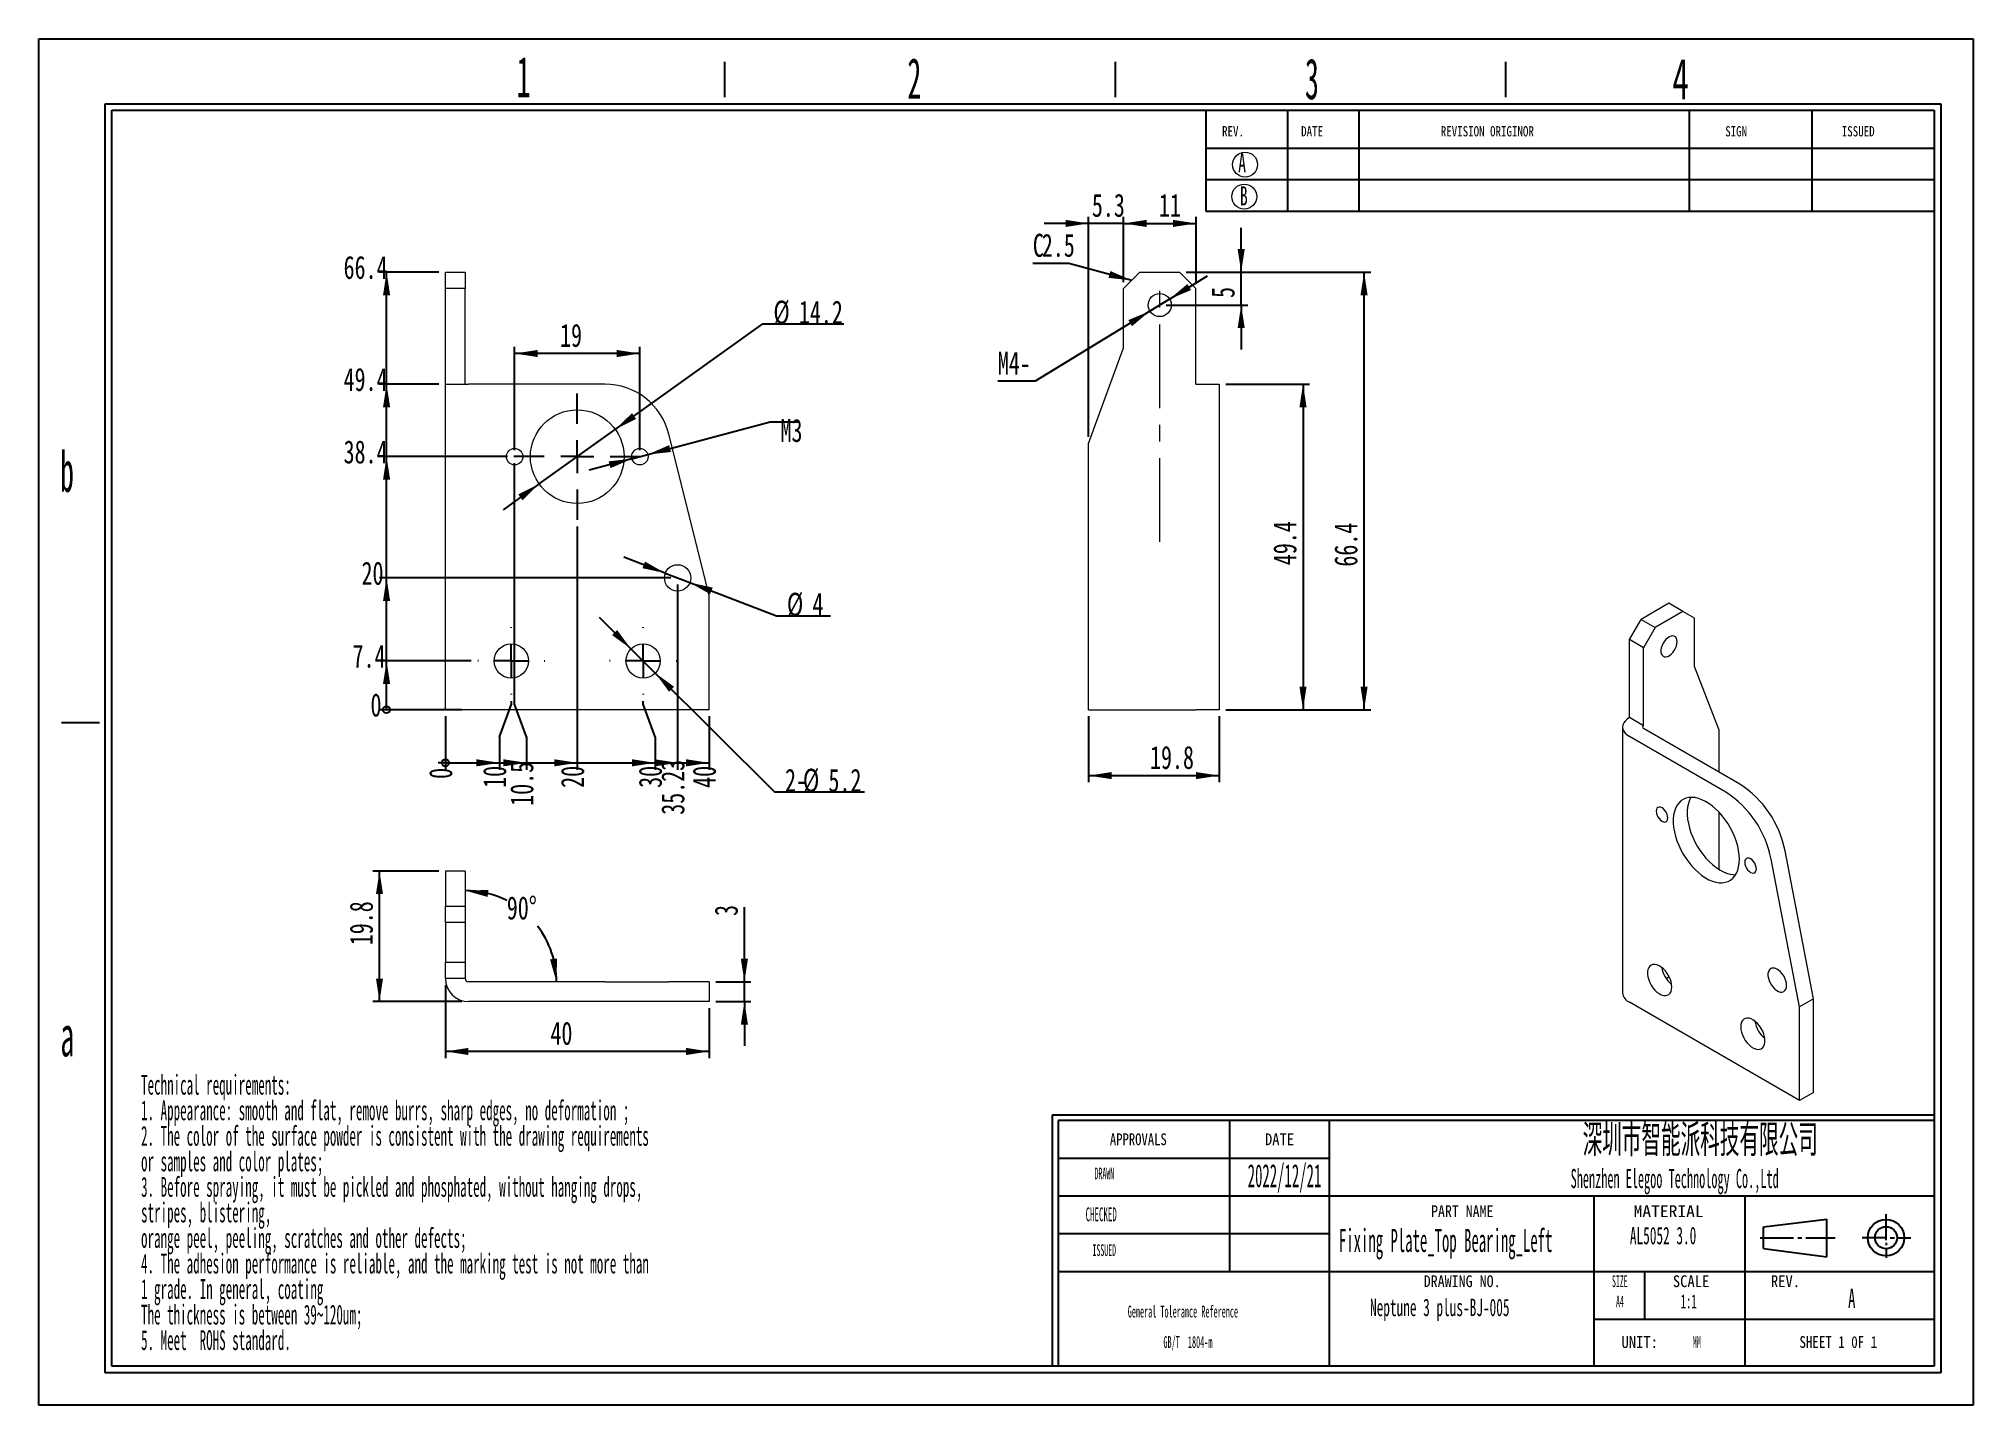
# Model space of a CAD drawing. Header units: millimetres. Extents: x 2 to 295, y 1 to 209.
import ezdxf

# ---------------------------------------------------------------- set-up
doc = ezdxf.new("R2010")
doc.units = ezdxf.units.MM
doc.linetypes.add('CENTERX2', pattern=[20.32, 12.7, -2.54, 2.54, -2.54])
doc.layers.add('SLD-0', color=179, linetype='Continuous')
doc.styles.add('SLDTEXTSTYLE0', font='TXT', dxfattribs={"width": 0.56})
doc.styles.add('SLDTEXTSTYLE1', font='TXT', dxfattribs={"width": 0.469})
doc.styles.add('SLDTEXTSTYLE10', font='TXT', dxfattribs={"width": 1.089})
doc.styles.add('SLDTEXTSTYLE11', font='TXT', dxfattribs={"width": 0.56, "bigfont": 'bigfont'})
doc.styles.add('SLDTEXTSTYLE12', font='TXT', dxfattribs={"width": 0.805625})
doc.styles.add('SLDTEXTSTYLE13', font='TXT', dxfattribs={"width": 0.7})
doc.styles.add('SLDTEXTSTYLE2', font='TXT', dxfattribs={"width": 0.484})
doc.styles.add('SLDTEXTSTYLE3', font='TXT', dxfattribs={"width": 0.40535})
doc.styles.add('SLDTEXTSTYLE4', font='TXT', dxfattribs={"width": 0.6})
doc.styles.add('SLDTEXTSTYLE5', font='TXT', dxfattribs={"width": 0.5025})
doc.styles.add('SLDTEXTSTYLE6', font='TXT', dxfattribs={"width": 0.9075})
doc.styles.add('SLDTEXTSTYLE7', font='TXT', dxfattribs={"width": 0.870455})
doc.styles.add('SLDTEXTSTYLE8', font='TXT', dxfattribs={"width": 0.7865})
doc.styles.add('SLDTEXTSTYLE9', font='TXT', dxfattribs={"width": 0.862222})
doc.dimstyles.new('SLDDIMSTYLE0', dxfattribs={"dimtxt": 3.5, "dimasz": 0.358974, "dimexe": 0, "dimexo": 0.0625, "dimgap": 0.875, "dimtad": 0, "dimtih": 1, "dimtoh": 1, "dimdec": 0, "dimrnd": 1e-09, "dimdsep": 46, "dimtxsty": 'SLDTEXTSTYLE1', "dimblk1": 'ORIGIN', "dimblk2": 'ORIGIN', "dimsah": 1, "dimcen": 0.09, "dimadec": 0, "dimazin": 2, "dimtfac": 1, "dimtdec": 0, "dimtofl": 0, "dimtmove": 0, "dimatfit": 3, "dimldrblk": 'ORIGIN', "dimfxl": 0, "dimfrac": 2, "dimtolj": 1, "dimtzin": 12, "dimarcsym": 0})
doc.dimstyles.new('SLDDIMSTYLE1', dxfattribs={"dimtxt": 3.5, "dimasz": 3.5, "dimexe": 0, "dimexo": 0.0625, "dimgap": 0.875, "dimtad": 0, "dimtih": 1, "dimtoh": 1, "dimrnd": 1e-09, "dimzin": 12, "dimdsep": 46, "dimtxsty": 'SLDTEXTSTYLE1', "dimsah": 1, "dimcen": 0.09, "dimadec": 0, "dimazin": 3, "dimtfac": 1, "dimtofl": 0, "dimtmove": 0, "dimatfit": 3, "dimfxl": 0, "dimfrac": 2, "dimtolj": 1, "dimtzin": 12, "dimarcsym": 0})
doc.dimstyles.new('SLDDIMSTYLE2', dxfattribs={"dimtxt": 3.5, "dimasz": 3.5, "dimexe": 0, "dimexo": 0.0625, "dimgap": 0.875, "dimtad": 0, "dimtih": 1, "dimtoh": 1, "dimrnd": 1e-09, "dimzin": 12, "dimdsep": 46, "dimtxsty": 'SLDTEXTSTYLE1', "dimsah": 1, "dimcen": 0, "dimadec": 0, "dimazin": 3, "dimtfac": 1, "dimtmove": 0, "dimatfit": 3, "dimfxl": 0, "dimfrac": 2, "dimtolj": 1, "dimtzin": 12, "dimarcsym": 0})
doc.dimstyles.new('SLDDIMSTYLE3', dxfattribs={"dimtxt": 3.5, "dimasz": 3.5, "dimexe": 0, "dimexo": 0.0625, "dimgap": 0.875, "dimtad": 2, "dimrnd": 1e-09, "dimzin": 12, "dimdsep": 46, "dimtxsty": 'SLDTEXTSTYLE1', "dimsah": 1, "dimcen": 0.09, "dimadec": 0, "dimazin": 3, "dimtfac": 1, "dimtofl": 0, "dimtmove": 0, "dimatfit": 3, "dimfxl": 0, "dimfrac": 2, "dimtolj": 1, "dimtzin": 12, "dimarcsym": 0})
doc.dimstyles.new('SLDDIMSTYLE4', dxfattribs={"dimtxt": 3.5, "dimasz": 3.5, "dimexe": 0, "dimexo": 0.0625, "dimgap": 0.875, "dimtad": 2, "dimrnd": 1e-09, "dimzin": 12, "dimdsep": 46, "dimtxsty": 'SLDTEXTSTYLE1', "dimsah": 1, "dimcen": 0.09, "dimadec": 0, "dimazin": 3, "dimtfac": 1, "dimtmove": 0, "dimatfit": 0, "dimfxl": 0, "dimfrac": 2, "dimtolj": 1, "dimtzin": 12, "dimarcsym": 0})
doc.dimstyles.new('SLDDIMSTYLE5', dxfattribs={"dimtxt": 3.5, "dimasz": 3.5, "dimexe": 0, "dimexo": 0.0625, "dimgap": 0.875, "dimtad": 0, "dimtih": 1, "dimtoh": 1, "dimdec": 4, "dimzin": 12, "dimdsep": 46, "dimtxsty": 'SLDTEXTSTYLE1', "dimsah": 1, "dimcen": 0.09, "dimadec": 1, "dimazin": 3, "dimtfac": 1, "dimtdec": 1, "dimtofl": 0, "dimtmove": 0, "dimatfit": 3, "dimfxl": 0, "dimfrac": 2, "dimtolj": 1, "dimtzin": 12, "dimarcsym": 0})
doc.dimstyles.new('SLDDIMSTYLE6', dxfattribs={"dimtxt": 3.5, "dimasz": 3.5, "dimexe": 0, "dimexo": 0.0625, "dimgap": 0.875, "dimtad": 0, "dimtih": 1, "dimtoh": 1, "dimrnd": 1e-09, "dimzin": 12, "dimdsep": 46, "dimtxsty": 'SLDTEXTSTYLE1', "dimsah": 1, "dimcen": 0, "dimadec": 0, "dimazin": 3, "dimtfac": 1, "dimtmove": 0, "dimatfit": 3, "dimfxl": 0, "dimfrac": 2, "dimtolj": 1, "dimtzin": 12, "dimarcsym": 0})

msp = doc.modelspace()

# ---------------------------------------------------------------- texts
at = {"layer": 'SLD-0'}
for s, insert, char_height, attachment_point, style in [('1', (74.11098, 205.97118), 6.17202, 1, 'SLDTEXTSTYLE5'), ('2', (133.38806, 205.72756), 6.17202, 1, 'SLDTEXTSTYLE5'), ('3', (193.70665, 205.6655), 6.17202, 1, 'SLDTEXTSTYLE5'), ('4', (249.44054, 205.65931), 6.17202, 1, 'SLDTEXTSTYLE4'), ('A', (183.57784, 191.28619), 2.90344, 1, 'SLDTEXTSTYLE4'), ('B', (183.83189, 186.27119), 2.90344, 1, 'SLDTEXTSTYLE4'), ('b', (4.83464, 146.09178), 6.17202, 1, 'SLDTEXTSTYLE5'), ('a', (4.87979, 60.42344), 6.17202, 1, 'SLDTEXTSTYLE5'), ('\\M+1905B圳\\M+18E73\\M+19271\\M+1945C\\M+19468\\M+189C8\\M+18B5A\\M+1974C\\M+18CC0\\M+18CF6\\M+18E69', (253.67564, 43.94295), 4.8280804, 2, 'SLDTEXTSTYLE11'), ('2022/12/21', (185.01783, 37.89544), 3.5, 1, 'SLDTEXTSTYLE1'), ('Fixing Plate_Top Bearing_Left', (198.86202, 28.06601), 3.5, 1, 'SLDTEXTSTYLE1'), ('AL5052 3.0', (248.03982, 28.37446), 2.645833, 2, 'SLDTEXTSTYLE0'), ('A', (276.11391, 18.99535), 2.91042, 1, 'SLDTEXTSTYLE0'), ('Neptune 3 plus-BJ-005', (214.15941, 17.47635), 2.6458333, 2, 'SLDTEXTSTYLE0')]:
    msp.add_mtext(s, dxfattribs=dict(at, insert=insert, char_height=char_height, attachment_point=attachment_point, style=style))
at = {"layer": 'SLD-0', "color": 179}
for s, insert, char_height, attachment_point, style in [('REV.', (181.12883, 195.40006), 1.553633, 1, 'SLDTEXTSTYLE8'), ('DATE', (193.12647, 195.40006), 1.553633, 1, 'SLDTEXTSTYLE8'), ('REVISION ORIGINOR', (214.30816, 195.40006), 1.5536332, 1, 'SLDTEXTSTYLE8'), ('SIGN', (257.46638, 195.40006), 1.553633, 1, 'SLDTEXTSTYLE8'), ('ISSUED', (275.14813, 195.40006), 1.553633, 1, 'SLDTEXTSTYLE8'), ('APPROVALS', (168.42656, 42.5627), 1.792654, 2, 'SLDTEXTSTYLE8'), ('DATE', (189.84959, 42.5627), 1.792654, 2, 'SLDTEXTSTYLE6'), ('DRAWN', (163.27354, 37.37669), 1.792654, 2, 'SLDTEXTSTYLE3'), ('Shenzhen Elegoo Technology Co.,Ltd', (249.7983, 37.16468), 2.9104167, 2, 'SLDTEXTSTYLE1'), ('CHECKED', (162.79248, 31.33504), 2.116667, 2, 'SLDTEXTSTYLE1'), ('PART NAME', (217.57083, 31.64543), 1.792654, 2, 'SLDTEXTSTYLE9'), ('MATERIAL', (248.88016, 31.64543), 1.792654, 2, 'SLDTEXTSTYLE10'), ('ISSUED', (163.26205, 25.73742), 1.792654, 2, 'SLDTEXTSTYLE3'), ('DRAWING NO.', (217.55527, 21.02156), 1.7926537, 2, 'SLDTEXTSTYLE7'), ('SIZE', (241.47889, 21.02156), 1.792654, 2, 'SLDTEXTSTYLE3'), ('SCALE', (252.28894, 21.02156), 1.792654, 2, 'SLDTEXTSTYLE6'), ('REV.', (266.61015, 21.02156), 1.792654, 2, 'SLDTEXTSTYLE6'), ('A4', (241.48981, 17.95313), 1.792654, 2, 'SLDTEXTSTYLE3'), ('1:1', (251.93001, 18.12062), 2.116667, 2, 'SLDTEXTSTYLE0'), ('UNIT:', (244.49869, 11.7907), 1.792654, 2, 'SLDTEXTSTYLE6'), ('MM', (253.16086, 11.7907), 1.792654, 2, 'SLDTEXTSTYLE2'), ('SHEET 1 0F 1', (274.61997, 11.7907), 1.7926537, 2, 'SLDTEXTSTYLE12')]:
    msp.add_mtext(s, dxfattribs=dict(at, insert=insert, char_height=char_height, attachment_point=attachment_point, style=style))

# ---------------------------------------------------------------- blocks, each defined once
blk = doc.blocks.new('SW_NOTE_0')
at = {"layer": 'SLD-0', "color": 0, "char_height": 3, "attachment_point": 1, "style": 'SLDTEXTSTYLE2'}
for s, insert in [('Technical requirements:', (0, 3.87)), ('1. Appearance: smooth and flat, remove burrs, sharp edges, no deformation ;', (0, -0.01)), ('2. The color of the surface powder is consistent with the drawing requirements', (0, -3.88)), ('or samples and color plates;', (0, -7.76)), ('3. Before spraying, it must be pickled and phosphated, without hanging drops,', (0, -11.63)), ('stripes, blistering,', (0, -15.51)), ('orange peel, peeling, scratches and other defects;', (0, -19.38)), ('4. The adhesion performance is reliable, and the marking test is not more than', (0, -23.26)), ('1 grade. In general, coating', (0, -27.13)), ('The thickness is between 39~120um;', (0, -31.01)), ('5. Meet  ROHS standard.', (0, -34.88))]:
    blk.add_mtext(s, dxfattribs=dict(at, insert=insert))
blk = doc.blocks.new('SW_NOTE_1')
at = {"layer": 'SLD-0', "color": 0, "char_height": 1.7927, "attachment_point": 2, "style": 'SLDTEXTSTYLE2'}
for s, insert in [('General Tolerance Reference', (12.75, 2.31)), ('GB/T  1804-m', (13.51, -2.32))]:
    blk.add_mtext(s, dxfattribs=dict(at, insert=insert))
blk = doc.blocks.new('_ORIGIN')
at = {"color": 0, "linetype": 'ByBlock', "lineweight": -2}
blk.add_line((0, 0), (-1, 0), dxfattribs=at)
blk.add_circle((0, 0), 0.5, dxfattribs=at)
blk = doc.blocks.new('_D')
at = {"layer": 'SLD-0'}
blk.add_line((65.8, 106.85), (53.3, 106.85), dxfattribs=at)
at = {"layer": 'SLD-0', "xscale": 1.076923076923077, "yscale": 1.076923076923077}
blk.add_blockref('_ORIGIN', (54.37, 106.85), dxfattribs=at)
at = {"layer": 'SLD-0', "insert": (51.93, 109.32), "char_height": 3.5, "attachment_point": 1, "style": 'SLDTEXTSTYLE13'}
blk.add_mtext('0', dxfattribs=at)
blk = doc.blocks.new('_D_1')
at = {"layer": 'SLD-0'}
for p, q in [((67.2, 114.25), (53.3, 114.25)), ((54.37, 106.85), (54.37, 114.25))]:
    blk.add_line(p, q, dxfattribs=at)
blk.add_solid([(54.37, 114.25), (53.83, 110.75), (54.91, 110.75)], dxfattribs=at)
at = {"layer": 'SLD-0', "insert": (49.21, 116.72), "char_height": 3.5, "attachment_point": 1, "style": 'SLDTEXTSTYLE13'}
blk.add_mtext('7.4', dxfattribs=at)
blk = doc.blocks.new('_D_2')
at = {"layer": 'SLD-0'}
for p, q in [((97.52, 126.85), (53.3, 126.85)), ((54.37, 114.25), (54.37, 126.85))]:
    blk.add_line(p, q, dxfattribs=at)
blk.add_solid([(54.37, 126.85), (53.83, 123.35), (54.91, 123.35)], dxfattribs=at)
at = {"layer": 'SLD-0', "insert": (50.57, 129.32), "char_height": 3.5, "attachment_point": 1, "style": 'SLDTEXTSTYLE13'}
blk.add_mtext('20', dxfattribs=at)
blk = doc.blocks.new('_D_3')
at = {"layer": 'SLD-0'}
for p, q in [((72.7, 145.25), (53.3, 145.25)), ((54.37, 126.85), (54.37, 145.25))]:
    blk.add_line(p, q, dxfattribs=at)
blk.add_solid([(54.37, 145.25), (53.83, 141.75), (54.91, 141.75)], dxfattribs=at)
at = {"layer": 'SLD-0', "insert": (47.85, 147.72), "char_height": 3.5, "attachment_point": 1, "style": 'SLDTEXTSTYLE13'}
blk.add_mtext('38.4', dxfattribs=at)
blk = doc.blocks.new('_D_4')
at = {"layer": 'SLD-0'}
for p, q in [((62.3, 156.25), (53.3, 156.25)), ((54.37, 145.25), (54.37, 156.25))]:
    blk.add_line(p, q, dxfattribs=at)
blk.add_solid([(54.37, 156.25), (53.83, 152.75), (54.91, 152.75)], dxfattribs=at)
at = {"layer": 'SLD-0', "insert": (47.85, 158.72), "char_height": 3.5, "attachment_point": 1, "style": 'SLDTEXTSTYLE13'}
blk.add_mtext('49.4', dxfattribs=at)
blk = doc.blocks.new('_D_5')
at = {"layer": 'SLD-0'}
for p, q in [((62.3, 173.25), (53.3, 173.25)), ((54.37, 156.25), (54.37, 173.25))]:
    blk.add_line(p, q, dxfattribs=at)
blk.add_solid([(54.37, 173.25), (53.83, 169.75), (54.91, 169.75)], dxfattribs=at)
at = {"layer": 'SLD-0', "insert": (47.85, 175.72), "char_height": 3.5, "attachment_point": 1, "style": 'SLDTEXTSTYLE13'}
blk.add_mtext('66.4', dxfattribs=at)
blk = doc.blocks.new('_D_6')
at = {"layer": 'SLD-0'}
blk.add_line((63.3, 105.85), (63.3, 97.71), dxfattribs=at)
at = {"layer": 'SLD-0', "xscale": 1.076923076923077, "yscale": 1.076923076923077}
blk.add_blockref('_ORIGIN', (63.3, 98.79), dxfattribs=at)
at = {"layer": 'SLD-0', "insert": (60.82, 96.35), "char_height": 3.5, "attachment_point": 1, "rotation": 90, "style": 'SLDTEXTSTYLE13'}
blk.add_mtext('0', dxfattribs=at)
blk = doc.blocks.new('_D_7')
at = {"layer": 'SLD-0'}
for p, q in [((71.49, 102.71), (73.3, 107.71)), ((73.3, 107.71), (73.3, 108.15)), ((71.49, 102.71), (71.49, 97.71)), ((63.3, 98.79), (71.49, 98.79))]:
    blk.add_line(p, q, dxfattribs=at)
blk.add_solid([(71.49, 98.79), (67.99, 99.33), (67.99, 98.25)], dxfattribs=at)
at = {"layer": 'SLD-0', "insert": (69.01, 94.99), "char_height": 3.5, "attachment_point": 1, "rotation": 90, "style": 'SLDTEXTSTYLE13'}
blk.add_mtext('10', dxfattribs=at)
blk = doc.blocks.new('_D_8')
at = {"layer": 'SLD-0'}
for p, q in [((73.8, 107.71), (73.8, 144.25)), ((75.6, 102.71), (73.8, 107.71)), ((75.6, 102.71), (75.6, 97.71)), ((71.49, 98.79), (75.6, 98.79))]:
    blk.add_line(p, q, dxfattribs=at)
blk.add_solid([(75.6, 98.79), (72.1, 99.33), (72.1, 98.25)], dxfattribs=at)
at = {"layer": 'SLD-0', "insert": (73.13, 92.27), "char_height": 3.5, "attachment_point": 1, "rotation": 90, "style": 'SLDTEXTSTYLE13'}
blk.add_mtext('10.5', dxfattribs=at)
blk = doc.blocks.new('_D_9')
at = {"layer": 'SLD-0'}
for p, q in [((83.3, 134.65), (83.3, 97.71)), ((75.6, 98.79), (83.3, 98.79))]:
    blk.add_line(p, q, dxfattribs=at)
blk.add_solid([(83.3, 98.79), (79.8, 99.33), (79.8, 98.25)], dxfattribs=at)
at = {"layer": 'SLD-0', "insert": (80.82, 94.99), "char_height": 3.5, "attachment_point": 1, "rotation": 90, "style": 'SLDTEXTSTYLE13'}
blk.add_mtext('20', dxfattribs=at)
blk = doc.blocks.new('_D_10')
at = {"layer": 'SLD-0'}
for p, q in [((93.3, 107.71), (93.3, 108.15)), ((95.1, 102.71), (93.3, 107.71)), ((95.1, 102.71), (95.1, 97.71)), ((83.3, 98.79), (95.1, 98.79))]:
    blk.add_line(p, q, dxfattribs=at)
blk.add_solid([(95.1, 98.79), (91.6, 99.33), (91.6, 98.25)], dxfattribs=at)
at = {"layer": 'SLD-0', "insert": (92.63, 94.99), "char_height": 3.5, "attachment_point": 1, "rotation": 90, "style": 'SLDTEXTSTYLE13'}
blk.add_mtext('30', dxfattribs=at)
blk = doc.blocks.new('_D_11')
at = {"layer": 'SLD-0'}
for p, q in [((98.52, 125.85), (98.52, 97.71)), ((95.1, 98.79), (98.52, 98.79))]:
    blk.add_line(p, q, dxfattribs=at)
blk.add_solid([(98.52, 98.79), (95.02, 99.33), (95.02, 98.25)], dxfattribs=at)
at = {"layer": 'SLD-0', "insert": (96.05, 90.91), "char_height": 3.5, "attachment_point": 1, "rotation": 90, "style": 'SLDTEXTSTYLE13'}
blk.add_mtext('35.23', dxfattribs=at)
blk = doc.blocks.new('_D_12')
at = {"layer": 'SLD-0'}
for p, q in [((103.3, 105.85), (103.3, 97.71)), ((98.52, 98.79), (103.3, 98.79))]:
    blk.add_line(p, q, dxfattribs=at)
blk.add_solid([(103.3, 98.79), (99.8, 99.33), (99.8, 98.25)], dxfattribs=at)
at = {"layer": 'SLD-0', "insert": (100.82, 94.99), "char_height": 3.5, "attachment_point": 1, "rotation": 90, "style": 'SLDTEXTSTYLE13'}
blk.add_mtext('40', dxfattribs=at)
blk = doc.blocks.new('_D_13')
at = {"layer": 'SLD-0'}
for p, q in [((89.07, 149.38), (111.48, 165.41)), ((111.48, 165.41), (123.74, 165.41)), ((77.52, 141.12), (89.07, 149.38)), ((77.52, 141.12), (72.05, 137.2))]:
    blk.add_line(p, q, dxfattribs=at)
for points in [[(89.07, 149.38), (92.23, 150.98), (91.6, 151.85)], [(77.52, 141.12), (74.36, 139.52), (74.99, 138.64)]]:
    blk.add_solid(points, dxfattribs=at)
at = {"layer": 'SLD-0', "char_height": 3.5, "attachment_point": 1, "style": 'SLDTEXTSTYLE13'}
for s, insert in [('%%c', (113.06, 168.92)), ('14.2', (116.93, 168.92))]:
    blk.add_mtext(s, dxfattribs=dict(at, insert=insert))
blk = doc.blocks.new('_D_14')
at = {"layer": 'SLD-0'}
for p, q in [((91.45, 116.08), (86.68, 120.84)), ((91.45, 116.08), (95.14, 112.41)), ((95.14, 112.41), (113.23, 94.39)), ((113.23, 94.39), (126.86, 94.39))]:
    blk.add_line(p, q, dxfattribs=at)
for points in [[(91.45, 116.08), (89.35, 118.94), (88.59, 118.17)], [(95.14, 112.41), (97.24, 109.56), (98, 110.33)]]:
    blk.add_solid(points, dxfattribs=at)
at = {"layer": 'SLD-0', "char_height": 3.5, "attachment_point": 1, "style": 'SLDTEXTSTYLE13'}
for s, insert in [('2-', (114.82, 97.89)), ('%%c', (117.54, 97.89)), ('5.2', (121.41, 97.89))]:
    blk.add_mtext(s, dxfattribs=dict(at, insert=insert))
blk = doc.blocks.new('SW_RADIAL_DIMENSION_0')
at = {"layer": 'SLD-0', "color": 0}
for p, q in [((-20.13, -0.89), (-1.59, 4.08)), ((-1.59, 4.08), (2.72, 4.08)), ((-22.55, -1.54), (-29.05, -3.29)), ((-22.55, -1.54), (-20.13, -0.89))]:
    blk.add_line(p, q, dxfattribs=at)
for points in [[(-20.13, -0.89), (-16.61, -0.51), (-16.89, 0.53)], [(-22.55, -1.54), (-26.07, -1.93), (-25.79, -2.97)]]:
    blk.add_solid(points, dxfattribs=at)
at = {"layer": 'SLD-0', "color": 0, "insert": (0, 4.51), "char_height": 3.5, "attachment_point": 1, "style": 'SLDTEXTSTYLE13'}
blk.add_mtext('M3', dxfattribs=at)
blk = doc.blocks.new('_D_15')
at = {"layer": 'SLD-0'}
for p, q in [((73.8, 146.25), (73.8, 161.9)), ((92.8, 146.25), (92.8, 161.9)), ((92.8, 160.9), (73.8, 160.9))]:
    blk.add_line(p, q, dxfattribs=at)
for points in [[(73.8, 160.9), (77.3, 160.36), (77.3, 161.44)], [(92.8, 160.9), (89.3, 161.44), (89.3, 160.36)]]:
    blk.add_solid(points, dxfattribs=at)
at = {"layer": 'SLD-0', "insert": (80.69, 165.41), "char_height": 3.5, "attachment_point": 1, "style": 'SLDTEXTSTYLE13'}
blk.add_mtext('19', dxfattribs=at)
blk = doc.blocks.new('_D_16')
at = {"layer": 'SLD-0'}
for p, q in [((96.66, 127.57), (90.37, 129.98)), ((96.66, 127.57), (100.39, 126.13)), ((100.39, 126.13), (113.52, 121.08)), ((113.52, 121.08), (121.7, 121.08))]:
    blk.add_line(p, q, dxfattribs=at)
for points in [[(96.66, 127.57), (93.58, 129.33), (93.2, 128.32)], [(100.39, 126.13), (103.46, 124.37), (103.85, 125.38)]]:
    blk.add_solid(points, dxfattribs=at)
at = {"layer": 'SLD-0', "char_height": 3.5, "attachment_point": 1, "style": 'SLDTEXTSTYLE13'}
for s, insert in [('%%c', (115.11, 124.59)), ('4', (118.98, 124.59))]:
    blk.add_mtext(s, dxfattribs=dict(at, insert=insert))
blk = doc.blocks.new('SW_CENTERMARKSYMBOL_0')
at = {"layer": 'SLD-0', "color": 0}
for p, q in [((0, 5), (0, 5.1)), ((-5, 0), (-5.1, 0)), ((0, 0), (-2.5, 0)), ((0, 0), (0, 2.5)), ((0, 0), (0, -2.5)), ((0, 0), (2.5, 0)), ((5, 0), (5.1, 0)), ((0, -5), (0, -5.1))]:
    blk.add_line(p, q, dxfattribs=at)
blk = doc.blocks.new('SW_CENTERMARKSYMBOL_1')
at = {"layer": 'SLD-0', "color": 0}
for p, q in [((0, 5), (0, 5.1)), ((-5, 0), (-5.1, 0)), ((0, 0), (-2.5, 0)), ((0, 0), (0, 2.5)), ((0, 0), (0, -2.5)), ((0, 0), (2.5, 0)), ((5, 0), (5.1, 0)), ((0, -5), (0, -5.1))]:
    blk.add_line(p, q, dxfattribs=at)
blk = doc.blocks.new('SW_CENTERMARKSYMBOL_2')
at = {"layer": 'SLD-0', "color": 0}
for p, q in [((0, 5), (0, 9.6)), ((-5, 0), (-9.6, 0)), ((0, 0), (-2.5, 0)), ((0, 0), (0, 2.5)), ((0, 0), (0, -2.5)), ((0, 0), (2.5, 0)), ((5, 0), (9.6, 0)), ((0, -5), (0, -9.6))]:
    blk.add_line(p, q, dxfattribs=at)
blk = doc.blocks.new('_D_17')
at = {"layer": 'SLD-0'}
for p, q in [((62.3, 82.36), (52.3, 82.36)), ((53.3, 62.56), (53.3, 82.36)), ((65.8, 62.56), (52.3, 62.56))]:
    blk.add_line(p, q, dxfattribs=at)
for points in [[(53.3, 82.36), (52.76, 78.86), (53.83, 78.86)], [(53.3, 62.56), (53.83, 66.06), (52.76, 66.06)]]:
    blk.add_solid(points, dxfattribs=at)
at = {"layer": 'SLD-0', "insert": (48.78, 71.11), "char_height": 3.5, "attachment_point": 1, "rotation": 90, "style": 'SLDTEXTSTYLE13'}
blk.add_mtext('19.8', dxfattribs=at)
blk = doc.blocks.new('_D_18')
at = {"layer": 'SLD-0'}
for p, q in [((63.3, 65.06), (63.3, 53.99)), ((103.3, 61.56), (103.3, 53.99)), ((103.3, 54.99), (63.3, 54.99))]:
    blk.add_line(p, q, dxfattribs=at)
for points in [[(63.3, 54.99), (66.8, 54.45), (66.8, 55.53)], [(103.3, 54.99), (99.8, 55.53), (99.8, 54.45)]]:
    blk.add_solid(points, dxfattribs=at)
at = {"layer": 'SLD-0', "insert": (79.23, 59.5), "char_height": 3.5, "attachment_point": 1, "style": 'SLDTEXTSTYLE13'}
blk.add_mtext('40', dxfattribs=at)
blk = doc.blocks.new('_D_19')
at = {"layer": 'SLD-0'}
for p, q in [((108.66, 65.56), (108.66, 76.91)), ((104.3, 65.56), (109.66, 65.56)), ((108.66, 62.56), (108.66, 65.56)), ((104.3, 62.56), (109.66, 62.56)), ((108.66, 62.56), (108.66, 55.83))]:
    blk.add_line(p, q, dxfattribs=at)
for points in [[(108.66, 65.56), (109.2, 69.06), (108.12, 69.06)], [(108.66, 62.56), (108.12, 59.06), (109.2, 59.06)]]:
    blk.add_solid(points, dxfattribs=at)
at = {"layer": 'SLD-0', "insert": (104.15, 75.55), "char_height": 3.5, "attachment_point": 1, "rotation": 90, "style": 'SLDTEXTSTYLE13'}
blk.add_mtext('3', dxfattribs=at)
blk = doc.blocks.new('_D_20')
at = {"layer": 'SLD-0'}
for start, end in [(62.848, 90), (0, 37.6089)]:
    blk.add_arc((66.3, 65.56), 13.85, start, end, dxfattribs=at)
for points in [[(66.3, 79.4), (69.7, 78.44), (69.83, 79.5)], [(80.14, 65.56), (80.24, 69.1), (79.17, 68.96)]]:
    blk.add_solid(points, dxfattribs=at)
at = {"layer": 'SLD-0', "insert": (72.61, 78.52), "char_height": 3.5, "attachment_point": 1, "style": 'SLDTEXTSTYLE13'}
blk.add_mtext('90°', dxfattribs=at)
blk = doc.blocks.new('_D_21')
at = {"layer": 'SLD-0'}
for p, q in [((173.16, 169.16), (178.91, 172.68)), ((170.18, 167.34), (152.77, 156.68)), ((173.16, 169.16), (170.18, 167.34)), ((152.77, 156.68), (147.1, 156.68))]:
    blk.add_line(p, q, dxfattribs=at)
for points in [[(173.16, 169.16), (176.43, 170.53), (175.87, 171.45)], [(170.18, 167.34), (166.91, 165.97), (167.47, 165.05)]]:
    blk.add_solid(points, dxfattribs=at)
at = {"layer": 'SLD-0', "insert": (147.1, 161.19), "char_height": 3.5, "attachment_point": 1, "style": 'SLDTEXTSTYLE13'}
blk.add_mtext('M4-', dxfattribs=at)
blk = doc.blocks.new('_D_22')
at = {"layer": 'SLD-0'}
for p, q in [((175.68, 173.25), (203.68, 173.25)), ((202.68, 106.85), (202.68, 173.25)), ((181.68, 106.85), (203.68, 106.85))]:
    blk.add_line(p, q, dxfattribs=at)
for points in [[(202.68, 173.25), (202.14, 169.75), (203.21, 169.75)], [(202.68, 106.85), (203.21, 110.35), (202.14, 110.35)]]:
    blk.add_solid(points, dxfattribs=at)
at = {"layer": 'SLD-0', "insert": (198.16, 128.56), "char_height": 3.5, "attachment_point": 1, "rotation": 90, "style": 'SLDTEXTSTYLE13'}
blk.add_mtext('66.4', dxfattribs=at)
blk = doc.blocks.new('_D_23')
at = {"layer": 'SLD-0'}
for p, q in [((184.03, 173.25), (184.03, 179.98)), ((175.68, 173.25), (185.03, 173.25)), ((184.03, 168.25), (184.03, 173.25)), ((172.67, 168.25), (185.03, 168.25)), ((184.03, 168.25), (184.03, 161.52))]:
    blk.add_line(p, q, dxfattribs=at)
for points in [[(184.03, 173.25), (184.57, 176.75), (183.49, 176.75)], [(184.03, 168.25), (183.49, 164.75), (184.57, 164.75)]]:
    blk.add_solid(points, dxfattribs=at)
at = {"layer": 'SLD-0', "insert": (179.52, 169.33), "char_height": 3.5, "attachment_point": 1, "rotation": 90, "style": 'SLDTEXTSTYLE13'}
blk.add_mtext('5', dxfattribs=at)
blk = doc.blocks.new('_D_24')
at = {"layer": 'SLD-0'}
for p, q in [((166.18, 171.75), (166.18, 181.64)), ((166.18, 180.64), (177.18, 180.64)), ((177.18, 171.75), (177.18, 181.64))]:
    blk.add_line(p, q, dxfattribs=at)
for points in [[(166.18, 180.64), (169.68, 180.1), (169.68, 181.18)], [(177.18, 180.64), (173.68, 181.18), (173.68, 180.1)]]:
    blk.add_solid(points, dxfattribs=at)
at = {"layer": 'SLD-0', "insert": (171.56, 185.15), "char_height": 3.5, "attachment_point": 1, "style": 'SLDTEXTSTYLE13'}
blk.add_mtext('11', dxfattribs=at)
blk = doc.blocks.new('_D_25')
at = {"layer": 'SLD-0'}
for p, q in [((160.88, 105.85), (160.88, 95.85)), ((180.68, 105.85), (180.68, 95.85)), ((160.88, 96.85), (180.68, 96.85))]:
    blk.add_line(p, q, dxfattribs=at)
for points in [[(160.88, 96.85), (164.38, 96.31), (164.38, 97.39)], [(180.68, 96.85), (177.18, 97.39), (177.18, 96.31)]]:
    blk.add_solid(points, dxfattribs=at)
at = {"layer": 'SLD-0', "insert": (170.2, 101.36), "char_height": 3.5, "attachment_point": 1, "style": 'SLDTEXTSTYLE13'}
blk.add_mtext('19.8', dxfattribs=at)
blk = doc.blocks.new('_D_26')
at = {"layer": 'SLD-0'}
for p, q in [((160.88, 180.64), (154.14, 180.64)), ((160.88, 148.25), (160.88, 181.64)), ((166.18, 180.64), (160.88, 180.64)), ((166.18, 171.75), (166.18, 181.64)), ((166.18, 180.64), (172.91, 180.64))]:
    blk.add_line(p, q, dxfattribs=at)
for points in [[(160.88, 180.64), (157.38, 181.18), (157.38, 180.1)], [(166.18, 180.64), (169.68, 180.1), (169.68, 181.18)]]:
    blk.add_solid(points, dxfattribs=at)
at = {"layer": 'SLD-0', "insert": (161.38, 185.15), "char_height": 3.5, "attachment_point": 1, "style": 'SLDTEXTSTYLE13'}
blk.add_mtext('5.3', dxfattribs=at)
blk = doc.blocks.new('_D_27')
at = {"layer": 'SLD-0'}
for p, q in [((181.68, 156.25), (194.41, 156.25)), ((193.41, 156.25), (193.41, 106.85)), ((181.68, 106.85), (194.41, 106.85))]:
    blk.add_line(p, q, dxfattribs=at)
for points in [[(193.41, 156.25), (192.87, 152.75), (193.95, 152.75)], [(193.41, 106.85), (193.95, 110.35), (192.87, 110.35)]]:
    blk.add_solid(points, dxfattribs=at)
at = {"layer": 'SLD-0', "insert": (188.9, 128.78), "char_height": 3.5, "attachment_point": 1, "rotation": 90, "style": 'SLDTEXTSTYLE13'}
blk.add_mtext('49.4', dxfattribs=at)
blk = doc.blocks.new('SW_CHAMFER_DIMENSION_0')
at = {"layer": 'SLD-0', "color": 0}
for p, q in [((5.44, 0), (0, 0)), ((15, -2.56), (5.44, 0))]:
    blk.add_line(p, q, dxfattribs=at)
blk.add_solid([(15, -2.56), (11.76, -1.14), (11.48, -2.18)], dxfattribs=at)
at = {"layer": 'SLD-0', "color": 0, "char_height": 3.5, "attachment_point": 1, "style": 'SLDTEXTSTYLE13'}
for s, insert in [('C', (0, 4.51)), ('2.5', (1.36, 4.51))]:
    blk.add_mtext(s, dxfattribs=dict(at, insert=insert))

# ---------------------------------------------------------------- dimensions: what is measured, and where the dimension line sits
at = {"layer": 'SLD-0'}
for base, p1, p2, dimstyle, picture, middle in [((160.875, 180.64203), (166.175, 170.74972), (160.875, 147.24972), 'SLDDIMSTYLE4', '_D_26', (163.41993, 180.64203)), ((177.175, 180.64203), (166.175, 170.74972), (177.175, 170.74972), 'SLDDIMSTYLE3', '_D_24', (172.92438, 180.64203)), ((73.79525, 160.8987), (92.79525, 145.24972), (73.79525, 145.24972), 'SLDDIMSTYLE3', '_D_15', (82.05359, 160.8987)), ((180.675, 96.84972), (160.875, 106.84972), (180.675, 106.84972), 'SLDDIMSTYLE4', '_D_25', (172.92438, 96.84972))]:
    dim = msp.add_linear_dim(base=base, p1=p1, p2=p2, dimstyle=dimstyle, dxfattribs=at)
    dim.commit()
    dim.dimension.update_dxf_attribs({"geometry": picture, "text_midpoint": middle, "dimtype": 160})
for base, p1, p2, angle, dimstyle, picture, middle in [((184.02807, 173.24972), (171.67154, 168.24972), (174.675, 173.24972), 90, 'SLDDIMSTYLE4', '_D_23', (184.02807, 170.00944)), ((202.675, 173.24972), (180.675, 106.84972), (174.675, 173.24972), 90, 'SLDDIMSTYLE3', '_D_22', (202.675, 131.28665)), ((193.40788, 106.84972), (180.675, 156.24972), (180.675, 106.84972), 90, 'SLDDIMSTYLE3', '_D_27', (193.40788, 131.50625)), ((53.29525, 82.35723), (66.79525, 62.55723), (63.29525, 82.35723), 90, 'SLDDIMSTYLE4', '_D_17', (53.29525, 73.82947)), ((108.66137, 65.55723), (103.29525, 62.55723), (103.29525, 65.55723), 90, 'SLDDIMSTYLE4', '_D_19', (108.66137, 76.2305)), ((63.29525, 54.99113), (103.29525, 62.55723), (63.29525, 66.05723), 0, 'SLDDIMSTYLE3', '_D_18', (80.58934, 54.99113))]:
    dim = msp.add_linear_dim(base=base, p1=p1, p2=p2, angle=angle, dimstyle=dimstyle, dxfattribs=at)
    dim.commit()
    dim.dimension.update_dxf_attribs({"geometry": picture, "text_midpoint": middle, "dimtype": 160})
for feature_location, offset, dtype, origin, dimstyle, picture, middle in [((63.29525, 173.24972), (-10, 0), 0, (66.79525, 106.84972), 'SLDDIMSTYLE1', '_D_5', (50.57303, 173.24972)), ((63.29525, 156.24972), (-10, 0), 0, (66.79525, 106.84972), 'SLDDIMSTYLE1', '_D_4', (50.57303, 156.24972)), ((73.69525, 145.24972), (-20.4, 0), 0, (66.79525, 106.84972), 'SLDDIMSTYLE1', '_D_3', (50.57303, 145.24972)), ((73.79525, 145.24972), (1.80717, -47.53663), 1, (63.29525, 106.84972), 'SLDDIMSTYLE1', '_D_8', (75.60242, 94.99086)), ((83.29525, 135.64972), (0, -37.93663), 1, (63.29525, 106.84972), 'SLDDIMSTYLE1', '_D_9', (83.29525, 96.35197)), ((98.52214, 126.84972), (-45.22689, 0), 0, (66.79525, 106.84972), 'SLDDIMSTYLE1', '_D_2', (51.93414, 126.84972)), ((98.52214, 126.84972), (0, -29.13663), 1, (63.29525, 106.84972), 'SLDDIMSTYLE1', '_D_11', (98.52214, 94.31031)), ((68.19525, 114.24972), (-14.9, 0), 0, (66.79525, 106.84972), 'SLDDIMSTYLE1', '_D_1', (51.25358, 114.24972)), ((66.795250508, 106.8497175469), (-13.5, 0), 0, (66.795250508, 106.8497175469), 'SLDDIMSTYLE0', '_D', (52.6146949767, 106.8497175469)), ((73.29525, 109.14972), (-1.80717, -11.43663), 1, (63.29525, 106.84972), 'SLDDIMSTYLE1', '_D_7', (71.48808, 96.35197)), ((93.29525, 109.14972), (1.80717, -11.43663), 1, (63.29525, 106.84972), 'SLDDIMSTYLE1', '_D_10', (95.10242, 96.35197)), ((63.295250508, 106.8497175469), (0, -9.1366348058), 1, (63.295250508, 106.8497175469), 'SLDDIMSTYLE0', '_D_6', (63.295250508, 97.0325272098)), ((103.29525, 106.84972), (0, -9.13663), 1, (63.29525, 106.84972), 'SLDDIMSTYLE1', '_D_12', (103.29525, 96.35197))]:
    dim = msp.add_ordinate_dim(feature_location=feature_location, offset=offset, dtype=dtype, origin=origin, dimstyle=dimstyle, dxfattribs=at)
    dim.commit()
    dim.dimension.update_dxf_attribs({"geometry": picture, "text_midpoint": middle})
dim = msp.add_diameter_dim_2p(p1=(170.17888, 167.33622), p2=(173.1642, 169.16321), text='M4-', dimstyle='SLDDIMSTYLE6', override={"dimpost": '<>'}, dxfattribs=at)
dim.commit()
dim.dimension.update_dxf_attribs({"geometry": '_D_21', "text_midpoint": (149.14476, 158.71756), "dimtype": 163})
for p1, p2, text, picture, middle in [((89.06987, 149.38055), (77.52063, 141.11889), '<> ', '_D_13', (118.40174, 166.94197)), ((100.38896, 126.13207), (96.65533, 127.56737), '<> ', '_D_16', (118.40174, 122.61789)), ((95.13719, 112.41471), (91.45331, 116.08473), '2-<> ', '_D_14', (120.84054, 95.91829))]:
    dim = msp.add_diameter_dim_2p(p1=p1, p2=p2, text=text, dimstyle='SLDDIMSTYLE2', dxfattribs=at)
    dim.commit()
    dim.dimension.update_dxf_attribs({"geometry": picture, "text_midpoint": middle, "dimtype": 163})
dim = msp.add_angular_dim_2l(base=(79.40139, 70.02006), line1=((66.79525, 65.55723), (103.29525, 65.55723)), line2=((66.29525, 77.05723), (66.29525, 82.35723)), dimstyle='SLDDIMSTYLE5', dxfattribs=at)
dim.commit()
dim.dimension.update_dxf_attribs({"geometry": '_D_20', "text_midpoint": (75.33574, 76.04328), "dimtype": 162})

# ---------------------------------------------------------------- linework, layer by layer
at = {"color": 7, "linetype": 'Continuous', "lineweight": 15}
for p, q in [((63.29525, 173.24972), (66.29525, 173.24972)), ((63.29525, 170.74972), (63.29525, 173.24972)), ((66.29525, 173.24972), (66.29525, 170.74972)), ((168.675, 173.24972), (166.175, 170.74972)), ((168.675, 173.24972), (174.675, 173.24972)), ((177.175, 170.74972), (174.675, 173.24972)), ((66.29525, 170.74972), (63.29525, 170.74972)), ((63.29525, 156.24972), (63.29525, 170.74972)), ((66.29525, 156.24972), (66.29525, 170.74972)), ((166.175, 161.74972), (166.175, 170.74972)), ((177.175, 156.24972), (177.175, 170.74972)), ((160.875, 147.24972), (166.175, 161.74972)), ((63.29525, 106.84972), (63.29525, 156.24972)), ((63.29525, 156.24972), (66.79525, 156.24972)), ((87.48749, 156.24972), (66.79525, 156.24972)), ((177.175, 156.24972), (180.675, 156.24972)), ((180.675, 156.24972), (180.675, 106.84972)), ((103.29525, 124.24972), (97.18891, 148.67507)), ((160.875, 106.84972), (160.875, 147.24972)), ((103.29525, 106.84972), (103.29525, 124.24972)), ((242.92638, 117.48189), (244.69415, 120.54375)), ((248.93679, 122.99297), (244.69415, 120.54375)), ((244.69415, 120.54375), (246.81547, 119.31914)), ((251.05811, 121.76836), (246.81547, 119.31914)), ((251.05811, 121.76836), (248.93679, 122.99297)), ((252.82587, 120.74752), (251.05811, 121.76836)), ((252.82587, 113.39865), (252.82587, 120.74752)), ((245.0477, 116.25727), (242.92638, 117.48189)), ((242.92638, 105.64204), (242.92638, 117.48189)), ((246.81547, 119.31914), (245.0477, 116.25727)), ((245.0477, 104.41743), (245.0477, 116.25727)), ((256.57354, 103.72229), (252.82587, 113.39865)), ((66.79525, 106.84972), (63.29525, 106.84972)), ((103.29525, 106.84972), (66.79525, 106.84972)), ((160.875, 106.84972), (177.175, 106.84972)), ((180.675, 106.84972), (177.175, 106.84972)), ((241.90125, 104.21333), (241.90125, 63.87621)), ((245.0477, 104.41743), (242.92638, 105.64204)), ((257.558, 94.33796), (242.92638, 102.78461)), ((259.67932, 95.56257), (245.0477, 104.00923)), ((256.57354, 97.3555), (256.57354, 103.72229)), ((256.57354, 82.57841), (256.57354, 91.2519)), ((270.8571, 62.98047), (266.53926, 85.41741)), ((66.29525, 82.35723), (63.29525, 82.35723)), ((63.29525, 82.35723), (63.29525, 77.05723)), ((66.29525, 82.35723), (66.29525, 77.05723)), ((268.73578, 61.75586), (264.41794, 84.19279)), ((63.29525, 77.05723), (66.29525, 77.05723)), ((63.29525, 74.55723), (63.29525, 77.05723)), ((66.29525, 77.05723), (66.29525, 74.55723)), ((66.29525, 74.55723), (63.29525, 74.55723)), ((63.29525, 74.55723), (63.29525, 68.55723)), ((66.29525, 74.55723), (66.29525, 68.55723)), ((63.29525, 68.55723), (66.29525, 68.55723)), ((63.29525, 66.05723), (63.29525, 68.55723)), ((66.29525, 68.55723), (66.29525, 66.05723)), ((66.29525, 66.05723), (63.29525, 66.05723)), ((87.48749, 65.55723), (66.79525, 65.55723)), ((87.48749, 65.55723), (97.18891, 65.55723)), ((103.29525, 65.55723), (97.18891, 65.55723)), ((103.29525, 65.55723), (103.29525, 62.55723)), ((248.49337, 66.06946), (248.95674, 66.33696)), ((87.48749, 62.55723), (66.79525, 62.55723)), ((97.18891, 62.55723), (87.48749, 62.55723)), ((103.29525, 62.55723), (97.18891, 62.55723)), ((268.73578, 47.54805), (242.92638, 62.4475)), ((270.8571, 62.98047), (268.73578, 61.75586)), ((268.73578, 47.54805), (268.73578, 61.75586)), ((270.8571, 48.77266), (270.8571, 62.98047)), ((270.8571, 48.77266), (268.73578, 47.54805))]:
    msp.add_line(p, q, dxfattribs=at)
at = {"color": 7, "linetype": 'Continuous', "lineweight": 15, "flags": 128}
for points in [[(250.17667, 117.17681), (250.14774, 117.46729), (250.0623, 117.71079), (249.92435, 117.89591), (249.74033, 118.01401), (249.51886, 118.05956), (249.27028, 118.03043), (249.00623, 117.92798), (248.73904, 117.75701), (248.48121, 117.5255), (248.2448, 117.24429), (248.04086, 116.92652), (247.87893, 116.58705), (247.76657, 116.24176), (247.70905, 115.90678), (247.70905, 115.59779), (247.76657, 115.32923), (247.87893, 115.11365), (248.04086, 114.96115), (248.2448, 114.87884), (248.48121, 114.87059), (248.73904, 114.93676), (249.00623, 115.07428), (249.27028, 115.27671), (249.51886, 115.53458), (249.74033, 115.83583), (249.92435, 116.16639), (250.0623, 116.51079), (250.14774, 116.85293), (250.17667, 117.17681)], [(242.92638, 105.64204), (242.56969, 105.40095), (242.28273, 105.13062), (242.07256, 104.8377), (241.94434, 104.52941), (241.90125, 104.21333), (241.94434, 103.89725), (242.07256, 103.58896), (242.28273, 103.29604), (242.56969, 103.0257), (242.92638, 102.78461)], [(248.76001, 90.43498), (248.72989, 90.71654), (248.64159, 91.01368), (248.50113, 91.30616), (248.31807, 91.57404), (248.10489, 91.79907), (247.87613, 91.96591), (247.64736, 92.0632), (247.43419, 92.0843), (247.25113, 92.02777), (247.11066, 91.89747), (247.02236, 91.70228), (246.99224, 91.45549), (247.02236, 91.17394), (247.11066, 90.87679), (247.25113, 90.58432), (247.43419, 90.31643), (247.64736, 90.0914), (247.87613, 89.92456), (248.10489, 89.82728), (248.31807, 89.80618), (248.50113, 89.86271), (248.64159, 89.99301), (248.72989, 90.1882), (248.76001, 90.43498)], [(259.6141, 84.16905), (259.58566, 84.8017), (259.50065, 85.46002), (259.36005, 86.13655), (259.16545, 86.82363), (258.91904, 87.51346), (258.62362, 88.19824), (258.28254, 88.87021), (257.89967, 89.52175), (257.47934, 90.14548), (257.02631, 90.73434), (256.54572, 91.28164), (256.04301, 91.78119), (255.52388, 92.22734), (254.9942, 92.61502), (254.45999, 92.93984), (253.9273, 93.19812), (253.40215, 93.38694), (252.89051, 93.50415), (252.39816, 93.54843), (251.93069, 93.51928), (251.49338, 93.41702), (251.09121, 93.24282), (250.72872, 92.99865), (250.41002, 92.68728), (250.13873, 92.31222), (249.91791, 91.87774), (249.75006, 91.38876), (249.6371, 90.85081), (249.5803, 90.26999), (249.5803, 89.65289), (249.6371, 89.00649), (249.75006, 88.33812), (249.91791, 87.65534), (250.13873, 86.96591), (250.41002, 86.27762), (250.72872, 85.59829), (251.09121, 84.93559), (251.49338, 84.29705), (251.93069, 83.6899), (252.39816, 83.12102), (252.89051, 82.59684), (253.40215, 82.12332), (253.9273, 81.70582), (254.45999, 81.34907), (254.9942, 81.0571), (255.52388, 80.83323), (256.04301, 80.68), (256.54572, 80.59914), (257.02631, 80.59156), (257.47934, 80.65736), (257.89967, 80.79579), (258.28254, 81.00527), (258.62362, 81.28344), (258.91904, 81.62714), (259.16545, 82.03248), (259.36005, 82.49487), (259.50065, 83.00906), (259.58566, 83.56924), (259.6141, 84.16905)], [(252.2667, 93.54773), (252.26005, 93.53683), (252.03923, 93.10235), (251.87138, 92.61337), (251.75842, 92.07542), (251.70162, 91.4946), (251.70162, 90.8775), (251.75842, 90.2311), (251.87138, 89.56273), (252.03923, 88.87996), (252.26005, 88.19052), (252.53134, 87.50224), (252.85004, 86.8229), (253.21253, 86.16021), (253.61471, 85.52167), (254.05201, 84.91451), (254.51948, 84.34563), (255.01183, 83.82146), (255.52347, 83.34794), (256.04862, 82.93043), (256.58131, 82.57368), (257.11552, 82.28171), (257.6452, 82.05785), (258.16433, 81.90461), (258.66704, 81.82375), (259.0419, 81.81148)], [(262.19504, 82.67911), (262.16492, 82.96066), (262.07662, 83.2578), (261.93616, 83.55028), (261.7531, 83.81816), (261.53992, 84.04319), (261.31116, 84.21004), (261.08239, 84.30732), (260.86921, 84.32842), (260.68616, 84.27189), (260.54569, 84.14159), (260.45739, 83.9464), (260.42727, 83.69962), (260.45739, 83.41806), (260.54569, 83.12092), (260.68616, 82.82844), (260.86921, 82.56056), (261.08239, 82.33553), (261.31116, 82.16868), (261.53992, 82.0714), (261.7531, 82.0503), (261.93616, 82.10683), (262.07662, 82.23713), (262.16492, 82.43232), (262.19504, 82.67911)], [(249.36105, 64.77524), (249.33151, 65.17138), (249.24382, 65.58889), (249.10081, 66.01436), (248.90708, 66.43412), (248.66885, 66.83468), (248.39377, 67.20315), (248.09069, 67.5277), (247.76936, 67.7979), (247.44009, 68.00506), (247.11347, 68.14252), (246.80001, 68.20587), (246.50976, 68.19306), (246.25207, 68.10452), (246.03521, 67.94308), (245.86616, 67.71394), (245.75035, 67.42446), (245.6915, 67.08394), (245.6915, 66.70333), (245.75035, 66.29486), (245.86616, 65.87166), (246.03521, 65.44734), (246.25207, 65.03552), (246.50976, 64.64945), (246.80001, 64.30154), (247.11347, 64.00296), (247.44009, 63.76332), (247.76936, 63.59032), (248.09069, 63.48951), (248.39377, 63.46413), (248.66885, 63.51501), (248.90708, 63.64051), (249.10081, 63.83659), (249.24382, 64.09695), (249.33151, 64.41322), (249.36105, 64.77524)], [(266.7749, 65.01086), (266.74595, 65.35631), (266.66028, 65.72104), (266.52142, 66.09012), (266.33503, 66.44844), (266.10875, 66.78132), (265.85185, 67.07515), (265.57483, 67.31789), (265.28905, 67.4996), (265.00621, 67.61285), (264.73787, 67.653), (264.49503, 67.6184), (264.28764, 67.51047), (264.12417, 67.33363), (264.01132, 67.09512), (263.95372, 66.8047), (263.95372, 66.47427), (264.01132, 66.11735), (264.12417, 65.74855), (264.28764, 65.38298), (264.49503, 65.03559), (264.73787, 64.72062), (265.00621, 64.45095), (265.28905, 64.23763), (265.57483, 64.08939), (265.85185, 64.0123), (266.10875, 64.00951), (266.33503, 64.08114), (266.52142, 64.22426), (266.66028, 64.43301), (266.74595, 64.69883), (266.7749, 65.01086)], [(259.82623, 58.73382), (259.85578, 58.33769), (259.94346, 57.92018), (260.08647, 57.4947), (260.2802, 57.07494), (260.51844, 56.67439), (260.79351, 56.30591), (261.09659, 55.98136), (261.41792, 55.71117), (261.74719, 55.50401), (262.07381, 55.36655), (262.38728, 55.3032), (262.67752, 55.31601), (262.93521, 55.40455), (263.15207, 55.56599), (263.32112, 55.79513), (263.43693, 56.08461), (263.49579, 56.42513), (263.49579, 56.80574), (263.43693, 57.21421), (263.32112, 57.63741), (263.15207, 58.06173), (262.93521, 58.47355), (262.67752, 58.85961), (262.38728, 59.20753), (262.07381, 59.5061), (261.74719, 59.74575), (261.41792, 59.91875), (261.09659, 60.01956), (260.79351, 60.04493), (260.51844, 59.99406), (260.2802, 59.86856), (260.08647, 59.67248), (259.94346, 59.41212), (259.85578, 59.09585), (259.82623, 58.73382)]]:
    msp.add_lwpolyline(points, dxfattribs=at)
at = {"color": 7, "linetype": 'Continuous', "lineweight": 15}
for centre, radius in [((171.67154, 168.24972), 1.75), ((83.29525, 145.24972), 7.1), ((73.79525, 145.24972), 1.25), ((92.79525, 145.24972), 1.25), ((98.52214, 126.84972), 2), ((73.29525, 114.24972), 2.6), ((93.29525, 114.24972), 2.6)]:
    msp.add_circle(centre, radius, dxfattribs=at)
for centre, radius, start, end in [((87.48749, 146.24972), 10, 14.0362435, 90), ((245.12516, 104.21333), 0.21831, 110.7834208, 249.2165792), ((249.08835, 81.21911), 15.61535, 10.9780792, 57.1533435), ((251.20967, 82.44372), 15.61535, 10.9780792, 57.1533435), ((251.9487, 68.39172), 4.16674, 188.8448518, 231.1497717), ((66.79525, 66.05723), 3.5, 180, 270), ((66.79525, 66.05723), 0.5, 180, 270), ((243.63798, 64.04021), 1.74445, 185.3944478, 245.9256932), ((266.08834, 60.2262), 4.16405, 188.8305371, 231.1640863)]:
    msp.add_arc(centre, radius, start, end, dxfattribs=at)
at = {"layer": 'SLD-0'}
for p, q in [((1.59068, 208.67374), (295.10656, 208.67374)), ((1.59068, 1.29378), (1.59068, 208.67374)), ((295.10656, 208.67374), (295.10656, 1.29378)), ((12.67482, 7.21892), (12.67482, 197.81098)), ((12.67482, 197.81098), (289.18142, 197.81098)), ((252.01742, 197.81098), (252.01742, 182.51367)), ((270.59942, 197.81098), (270.59942, 182.51367)), ((289.18142, 197.81098), (289.18142, 7.21892)), ((289.18142, 7.21892), (12.67482, 7.21892)), ((295.10656, 1.29378), (1.59068, 1.29378))]:
    msp.add_line(p, q, dxfattribs=at)
at = {"layer": 'SLD-0', "color": 6, "linetype": 'Continuous'}
for p, q in [((105.70104, 199.78603), (105.70104, 205.16949)), ((164.95246, 199.78603), (164.95246, 205.16949)), ((224.20387, 199.78603), (224.20387, 205.16949)), ((11.6873, 6.2314), (11.6873, 198.7985)), ((11.6873, 198.7985), (290.16894, 198.7985)), ((290.16894, 198.7985), (290.16894, 6.2314)), ((10.80456, 104.8527), (5.06807, 104.8527)), ((290.16894, 6.2314), (11.6873, 6.2314))]:
    msp.add_line(p, q, dxfattribs=at)
at = {"layer": 'SLD-0', "color": 179, "linetype": 'Continuous'}
for p, q in [((178.65881, 197.81098), (178.65881, 182.51367)), ((191.05019, 197.81098), (191.05019, 182.51367)), ((201.88631, 197.81098), (201.88631, 182.51367)), ((178.65881, 192.07449), (289.18142, 192.07449)), ((178.65881, 187.29408), (289.18142, 187.29408)), ((178.65881, 182.51367), (289.18142, 182.51367)), ((289.18142, 45.32937), (155.32994, 45.32937)), ((155.32994, 45.32937), (155.32994, 7.21892)), ((289.18142, 44.50612), (156.28602, 44.50612)), ((156.28602, 44.50612), (156.28602, 7.21892)), ((182.28076, 44.50612), (182.28076, 21.56015)), ((197.39755, 44.50612), (197.39755, 7.21892)), ((197.39755, 38.76963), (156.28602, 38.76963)), ((289.18142, 33.03313), (156.28602, 33.03313)), ((237.55299, 33.03313), (237.55299, 7.21892)), ((260.49896, 7.21892), (260.49896, 33.03313)), ((263.2552, 28.35384), (272.88795, 29.53819)), ((272.88795, 23.84606), (272.88795, 29.53819)), ((281.86932, 26.34954), (281.86932, 30.31633)), ((197.39755, 27.29664), (156.28602, 27.29664)), ((262.78561, 26.73278), (267.83012, 26.73278)), ((263.2552, 25.10642), (263.2552, 28.35384)), ((268.46068, 26.73278), (269.09124, 26.73278)), ((269.72181, 26.73278), (274.13575, 26.73278)), ((281.86932, 26.73278), (278.26838, 26.73278)), ((282.49989, 26.73278), (283.13045, 26.73278)), ((283.76101, 26.73278), (285.6527, 26.73278)), ((263.2552, 25.10642), (272.88795, 23.84606)), ((281.86932, 25.96629), (281.86932, 25.58305)), ((281.86932, 25.19981), (281.86932, 23.66685)), ((289.18142, 21.56015), (156.28602, 21.56015)), ((245.20165, 21.56015), (245.20165, 14.38954)), ((237.55299, 14.38954), (289.18142, 14.38954))]:
    msp.add_line(p, q, dxfattribs=at)
at = {"layer": 'SLD-0', "linetype": 'CENTERX2', "lineweight": 0}
msp.add_line((171.675, 132.29972), (171.675, 172.74972), dxfattribs=at)
at = {"layer": 'SLD-0', "lineweight": 0}
for centre in [(184.62211, 189.56356), (184.49936, 184.71491)]:
    msp.add_circle(centre, 1.89438, dxfattribs=at)
at = {"layer": 'SLD-0', "color": 179, "linetype": 'Continuous'}
for radius in [2.77145, 1.66896]:
    msp.add_circle((281.86932, 26.73278), radius, dxfattribs=at)

# ---------------------------------------------------------------- block references
at = {"layer": 'SLD-0'}
for name, p in [('SW_CHAMFER_DIMENSION_0', (152.42254, 174.56078)), ('SW_CENTERMARKSYMBOL_2', (83.29525, 145.24972)), ('SW_RADIAL_DIMENSION_0', (114.13555, 146.46841)), ('SW_CENTERMARKSYMBOL_0', (73.29525, 114.24972)), ('SW_CENTERMARKSYMBOL_1', (93.29525, 114.24972))]:
    msp.add_blockref(name, p, dxfattribs=at)
at = {"layer": 'SLD-0', "color": 5}
msp.add_blockref('SW_NOTE_0', (17.12172, 47.5676), dxfattribs=at)
at = {"layer": 'SLD-0', "color": 179}
msp.add_blockref('SW_NOTE_1', (162.43788, 14.11087), dxfattribs=at)

msp.set_redraw_order([(e.dxf.handle, doc.entitydb.next_handle()) for e in msp.query("TEXT MTEXT ATTDEF DIMENSION ARC_DIMENSION")])  # texts and dimensions are drawn at this point

doc.saveas('drawing.dxf')
